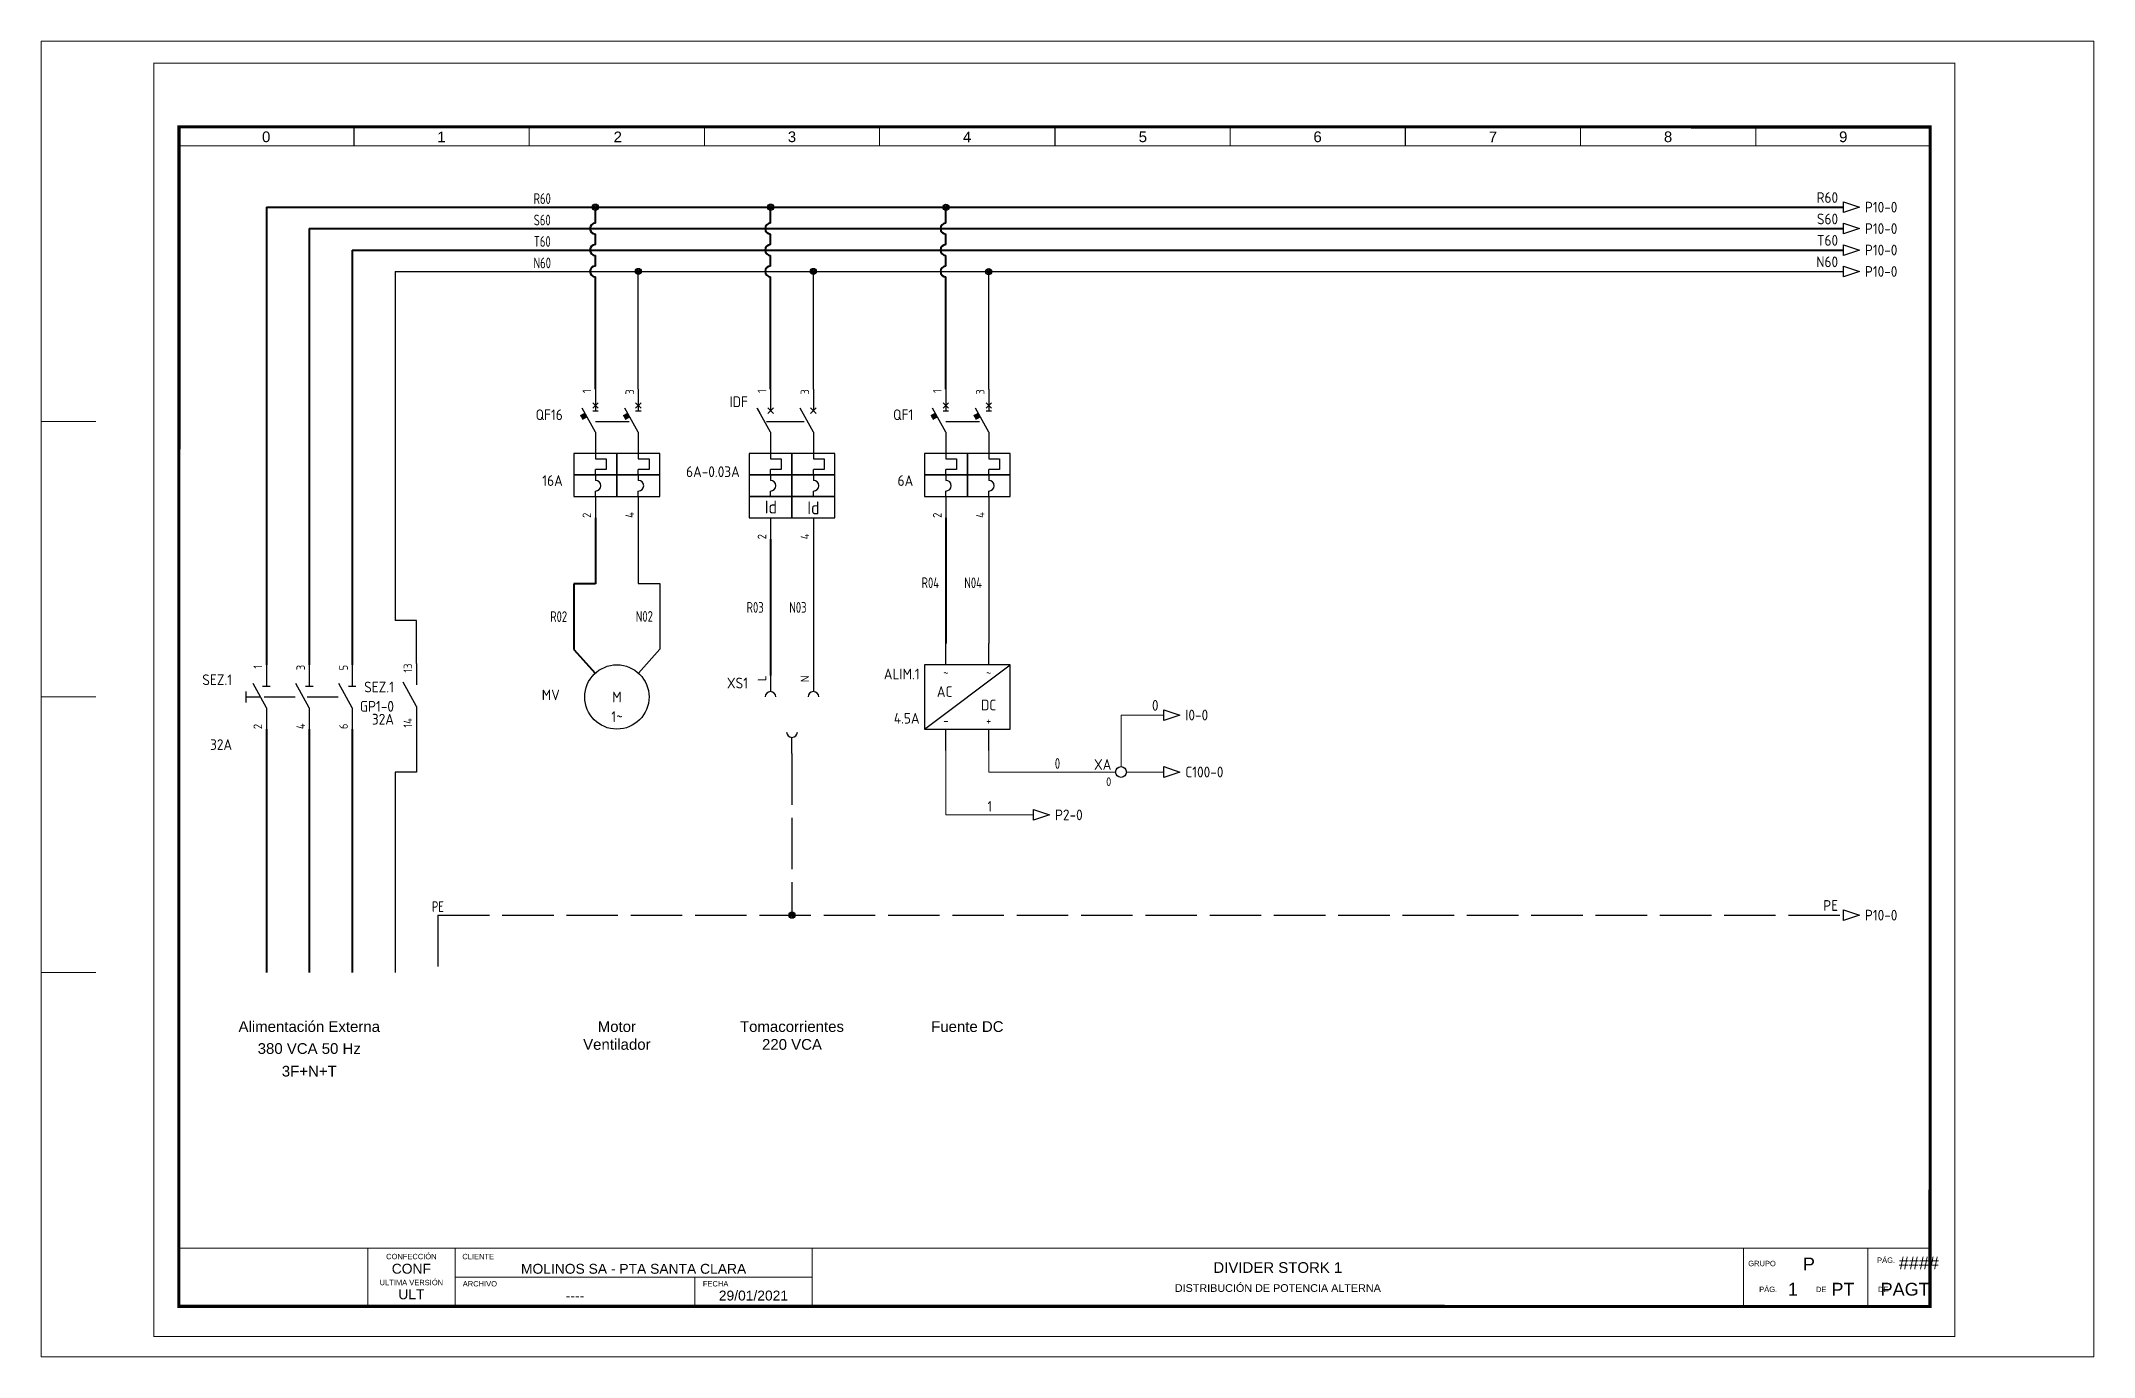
# Paper-space layout 'Layout1' of a CAD drawing. Header units: millimetres. Extents: x -26 to 453, y -5 to 302.
# The model-space entities are those that its viewports show. They can reach past a viewport. Long polylines and large blocks are cut down to what shows.
import ezdxf
from ezdxf.enums import TextEntityAlignment as Align

# ---------------------------------------------------------------- set-up
doc = ezdxf.new("R2010")
doc.units = ezdxf.units.MM
doc.linetypes.add('ACAD_ISO02W100', pattern=[15, 12, -3])
for name, color, linetype, lineweight in [('BLK_4', 9, 'Continuous', 40), ('eProC - L2', 41, 'Continuous', 20), ('G&Y_25', 3, 'ACAD_ISO02W100', 25), ('LBE_25', 132, 'Continuous', 25), ('RED_15', 1, 'Continuous', 15), ('WHT_15', 7, 'Continuous', 15)]:
    doc.layers.add(name, color=color, linetype=linetype, lineweight=lineweight)
for name, color, linetype in [('DESC', 150, 'Continuous'), ('DESCCHILD', 20, 'Continuous'), ('LINK', 9, 'Continuous'), ('MISC', 7, 'Continuous'), ('SYMS', 7, 'Continuous'), ('TAGS', 150, 'Continuous'), ('TERMS', 123, 'Continuous'), ('WIREFIXED', 7, 'Continuous'), ('WIREREF', 52, 'Continuous'), ('XREF', 7, 'Continuous'), ('XREFCHILD', 134, 'Continuous')]:
    doc.layers.add(name, color=color, linetype=linetype)
doc.styles.get("Standard").update_dxf_attribs({"font": 'arial.ttf'})
doc.styles.add('WD_IEC', font='ISOCP2.shx', dxfattribs={"width": 0.9, "height": 4})
picture_1 = doc.add_image_def('image1.jpg', size_in_pixel=(564, 174))

psp = doc.layouts.get("Layout1")

msp = doc.modelspace()

# ---------------------------------------------------------------- texts
at = {"layer": 'TAGS', "char_height": 2.5, "attachment_point": 2}
for s, width, insert in [('Alimentación Externa', 53.2727, (36.35, 73.65)), ('Motor^JVentilador', 33.1023, (108.09, 73.65)), ('Tomacorrientes^J220 VCA', 33.1023, (148.93, 73.65)), ('Fuente DC', 33.1023, (189.83, 73.64)), ('380 VCA 50 Hz', 53.2727, (36.35, 68.52)), ('3F+N+T', 53.2727, (36.35, 63.24))]:
    msp.add_mtext_dynamic_manual_height_columns(s, width=width, gutter_width=12.5, heights=[0], dxfattribs=dict(at, insert=insert))

# ---------------------------------------------------------------- blocks, each defined once
blk = doc.blocks.new('eproc_rotulo_010')
at = {"layer": 'eProC - L2', "color": 0, "lineweight": 5, "const_width": 0.233}
for points in [[(0.12, 297.12), (420.12, 297.12), (420.12, 0.12), (0.12, 0.12), (0.12, 297.12)], [(5.9, 20.72), (414.37, 20.7)], [(49.98, 7.12), (49.98, 20.72)], [(70.35, 7.12), (70.35, 20.72)], [(153.64, 7.04), (153.64, 20.64)], [(70.35, 13.92), (153.64, 13.92)], [(126.3, 7.12), (126.3, 13.92)]]:
    blk.add_lwpolyline(points, dxfattribs=at)
at = {"layer": 'eProC - L2', "color": 0}
blk.add_lwpolyline([(420.12, 0.12), (420.12, 297.12), (0.12, 297.12), (0.12, 0.12), (420.12, 0.12)], dxfattribs=at)
at = {"layer": 'eProC - L2', "color": 0, "lineweight": 40, "const_width": 0.75}
blk.add_lwpolyline([(5.92, 7.13), (414.37, 7.11), (414.4, 282.24), (5.95, 282.27)], close=True, dxfattribs=at)
at = {"layer": 'eProC - L2', "color": 0, "lineweight": 5, "const_width": 0.233}
for points in [[(46.8, 277.83), (5.9, 277.83), (5.9, 282.27), (46.8, 282.27)], [(87.64, 277.83), (46.75, 277.83), (46.75, 282.27), (87.64, 282.27)], [(128.54, 277.83), (87.64, 277.83), (87.64, 282.26), (128.54, 282.26)], [(169.38, 277.83), (128.49, 277.83), (128.49, 282.26), (169.38, 282.26)], [(210.28, 277.82), (169.38, 277.82), (169.38, 282.26), (210.28, 282.26)], [(251.12, 277.82), (210.23, 277.82), (210.23, 282.26), (251.12, 282.26)], [(292.02, 277.82), (251.12, 277.82), (251.12, 282.25), (292.02, 282.25)], [(332.86, 277.82), (291.97, 277.82), (291.97, 282.25), (332.86, 282.25)], [(373.76, 277.83), (332.86, 277.83), (332.86, 282.27), (373.76, 282.27)], [(414.6, 277.83), (373.71, 277.83), (373.71, 282.27), (414.6, 282.27)]]:
    blk.add_lwpolyline(points, close=True, dxfattribs=at)
at = {"layer": 'eProC - L2', "color": 0, "lineweight": 0, "const_width": 0.233}
for points in [[(370.87, 7.1), (370.87, 20.7)], [(399.87, 7.1), (399.87, 20.7)]]:
    blk.add_lwpolyline(points, dxfattribs=at)
at = {"layer": 'eProC - L2', "color": 0, "lineweight": 20, "char_height": 2.5, "attachment_point": 8}
for s, insert in [('{\\fArial|b0|i0|c0|p18;0}', (26.3, 278.65)), ('{\\fArial|b0|i0|c0|p18;1}', (67.19, 278.65)), ('{\\fArial|b0|i0|c0|p18;2}', (108.3, 278.65)), ('{\\fArial|b0|i0|c0|p18;3}', (148.93, 278.65)), ('{\\fArial|b0|i0|c0|p18;4}', (189.78, 278.65)), ('{\\fArial|b0|i0|c0|p18;5}', (230.77, 278.65)), ('{\\fArial|b0|i0|c0|p18;6}', (271.52, 278.65)), ('{\\fArial|b0|i0|c0|p18;7}', (312.41, 278.65)), ('{\\fArial|b0|i0|c0|p18;8}', (353.26, 278.65)), ('{\\fArial|b0|i0|c0|p18;9}', (394.11, 278.65))]:
    blk.add_mtext(s, dxfattribs=dict(at, insert=insert))
at = {"layer": 'eProC - L2', "color": 0, "char_height": 1.2552}
for s, insert, attachment_point in [('{\\fArial|b0|i0|c0|p18;CONFECCIÓN }', (60.16, 18.11), 8), ('{\\fArial|b0|i0|c0|p18;CLIENTE}', (72.05, 18.11), 7), ('{\\fArial|b0|i0|c0|p18;GRUPO}', (371.96, 16.49), 7), ('{\\fArial|b0|i0|c0|p18;PÁG.}', (402.01, 17.26), 7), ('{\\fArial|b0|i0|c0|p18;ULTIMA VERSIÓN}', (60.16, 12.05), 8), ('{\\fArial|b0|i0|c0|p18;ARCHIVO}', (72.15, 11.76), 7), ('{\\fArial|b0|i0|c0|p18;FECHA}', (128.15, 11.76), 7), ('{\\fArial|b0|i0|c0|p18;PÁG.}', (374.51, 10.46), 7), ('{\\fArial|b0|i0|c0|p18;DE}', (387.74, 10.46), 7), ('{\\fArial|b0|i0|c0|p18;DE}', (402.24, 10.46), 7)]:
    blk.add_mtext(s, dxfattribs=dict(at, insert=insert, attachment_point=attachment_point))
at = {"layer": 'eProC - L2', "color": 0}
for tag, height, p in [('CONF', 2.31, (60.16, 14.76)), ('CLIENTE', 2.31, (111.99, 14.74)), ('DESC_1', 2.5, (262.25, 14.94)), ('ULT', 2.31, (60.16, 8.79)), ('ARCH', 2.31, (98.32, 8.46)), ('FECHA', 2.31, (139.94, 8.5)), ('DESC__2', 1.8, (262.25, 10.51))]:
    blk.add_attdef(tag, text='', height=height, dxfattribs=at).set_placement(p, align=Align.CENTER)
for tag, p in [('GR', (386.11, 17)), ('PGRAL', (411.76, 17.25)), ('PG', (382.35, 11.13)), ('PT', (394.05, 11.13)), ('PAGT', (408.55, 11.13))]:
    blk.add_attdef(tag, text='', height=3, dxfattribs=at).set_placement(p, align=Align.MIDDLE_CENTER)
at = {"layer": 'eProC - L2', "color": 0, "flags": 9}
blk.add_attdef('WD_TB', (0.12, 0.12), '', height=2.5, dxfattribs=at)
at = {"layer": 'eProC - L2', "color": 0}
image = blk.add_image(picture_1, insert=(5.9, 7.12), size_in_units=(44.08, 13.6), dxfattribs=at)
image.dxf.flags = 7
blk = doc.blocks.new('VDS11Q65')
for p, q in [((0, 7.5), (0, 2.5)), ((-4.83, 1.25), (-4.83, -1.25)), ((0, -2.5), (-3.12, 3.13)), ((-0.88, 2.5), (0.88, 2.5)), ((-4.83, 0), (-1.39, 0)), ((0, -2.5), (0, -7.5))]:
    blk.add_line(p, q)
at = {"style": 'WD_IEC'}
for tag, p in [('INST', (-8, 8.77)), ('TAG1', (-8, 2.77)), ('LOC', (-8, 5.77)), ('RATING1', (-8, -6.35)), ('DESC2', (-8, -15.35)), ('DESC1', (-8, -12.35)), ('DESC3', (-8, -18.35))]:
    blk.add_attdef(tag, text='', height=2.5, dxfattribs=at).set_placement(p, align=Align.RIGHT)
blk.add_attdef('TERM01', text='', height=2, rotation=90, dxfattribs=at).set_placement((-1, 7.5), align=Align.RIGHT)
at = {"style": 'WD_IEC', "flags": 1}
for tag, p, height in [('X2TERM01', (0, 7.5), 0.32), ('MFG', (2.75, 6.5), 1.5), ('CAT', (2.75, 4), 1.5), ('X4LINK', (-5.69, 0), 0.32), ('X1LINK', (-0.5, 0), 0.32), ('X8TERM02', (0, -7.5), 0.32), ('ASSYCODE', (1, -9), 1), ('FAMILY', (1, -10.5), 1), ('CATDESC', (1, -12), 1), ('CONTACT', (1, -13.5), 1)]:
    blk.add_attdef(tag, p, '', height=height, dxfattribs=at)
at = {"style": 'WD_IEC'}
blk.add_attdef('TERM02', (-1, -7.5), '', height=2, rotation=90, dxfattribs=at)
at = {"lineweight": 15, "style": 'WD_IEC'}
blk.add_attdef('XREF', text='', height=2.5, dxfattribs=at).set_placement((-8, -9.35), align=Align.RIGHT)
blk = doc.blocks.new('VDS21Q65')
for p, q in [((0, 7.5), (0, 2.5)), ((0, -2.5), (-3.12, 3.13)), ((-0.88, 2.5), (0.88, 2.5)), ((0, -2.5), (0, -7.5))]:
    blk.add_line(p, q)
at = {"style": 'WD_IEC'}
for tag, p in [('INST', (-7.3, 7.4)), ('LOC', (-7.3, 4.4)), ('TAG2', (-7.3, 1.4)), ('RATING1', (-8, -6.66)), ('DESC2', (-8, -15.66)), ('DESC1', (-8, -12.66)), ('DESC3', (-8, -18.66))]:
    blk.add_attdef(tag, text='', height=2.5, dxfattribs=at).set_placement(p, align=Align.RIGHT)
blk.add_attdef('TERM01', text='', height=2, rotation=90, dxfattribs=at).set_placement((-1, 7.5), align=Align.RIGHT)
at = {"style": 'WD_IEC', "flags": 1}
for tag, p, height in [('X2TERM01', (0, 7.5), 0.32), ('X4LINK', (-3.29, 0), 0.32), ('X1LINK', (-0.5, 0), 0.32), ('X8TERM02', (0, -7.5), 0.32), ('FAMILY', (1, -10.81), 1), ('CONTACT', (1, -13.81), 1)]:
    blk.add_attdef(tag, p, '', height=height, dxfattribs=at)
at = {"style": 'WD_IEC'}
blk.add_attdef('TERM02', (-1, -7.5), '', height=2, rotation=90, dxfattribs=at)
at = {"lineweight": 15, "style": 'WD_IEC'}
blk.add_attdef('XREF', text='', height=2.5, dxfattribs=at).set_placement((-8, -9.66), align=Align.RIGHT)
blk = doc.blocks.new('VCB21')
for p, q in [((0, 7.5), (0, 2.5)), ((0, -2.5), (-3.125, 3.125)), ((0, -2.5), (0, -7.5))]:
    blk.add_line(p, q)
at = {"style": 'WD_IEC'}
for tag, p in [('INST', (-5.25, 6.75)), ('LOC', (-5.25, 3.75)), ('TAG2', (-5.25, 0.75)), ('DESC1', (-5.25, -6.75)), ('XREF', (-5.25, -3.75)), ('DESC2', (-5.25, -9.75)), ('DESC3', (-5.25, -12.75))]:
    blk.add_attdef(tag, text='', height=2.5, dxfattribs=at).set_placement(p, align=Align.RIGHT)
blk.add_attdef('TERM01', text='', height=2, rotation=90, dxfattribs=at).set_placement((-1, 7.5), align=Align.RIGHT)
at = {"style": 'WD_IEC', "flags": 1}
for tag, p, height in [('X2TERM01', (0, 7.5), 0.32), ('X4LINK', (-3, 0), 0.32), ('X1LINK', (-0.5, 0), 0.32), ('FAMILY', (1, -5.5), 1), ('X8TERM02', (0, -7.5), 0.32), ('CONTACT', (1, -8.5), 1)]:
    blk.add_attdef(tag, p, '', height=height, dxfattribs=at)
at = {"style": 'WD_IEC'}
blk.add_attdef('TERM02', (-1, -7.5), '', height=2, rotation=90, dxfattribs=at)
blk = doc.blocks.new('WD_WNH')
at = {"linetype": 'Continuous', "style": 'WD_IEC', "width": 0.8}
blk.add_attdef('WIRENO', text='', height=2.5, dxfattribs=at).set_placement((0, 0.75), align=Align.CENTER)
at = {"style": 'WD_IEC', "flags": 1}
for tag, p in [('W08USER', (0, 0.375)), ('W04USER', (0, 0.875)), ('W05USER', (0, 0.75)), ('W09USER', (0, 0.25)), ('W03USER', (0, 1)), ('W06USER', (0, 0.625)), ('W07USER', (0, 0.5)), ('W02USER', (0, 1.125)), ('W01USER', (0, 1.25)), ('W10USER', (0, 0.125))]:
    blk.add_attdef(tag, text='', height=0.08, dxfattribs=at).set_placement(p, align=Align.CENTER)
blk = doc.blocks.new('VCB11Q134')
for p, q in [((0, 7.5), (0, 2.5)), ((0, -2.5), (-3.12, 3.12)), ((-0.62, 3.12), (0.63, 4.37)), ((0.63, 3.12), (-0.62, 4.37)), ((-0.62, 2.5), (0.63, 2.5)), ((0, -2.5), (0, -8.75)), ((0, -7.5), (0, -8.75)), ((0, -8.75), (2.5, -8.75)), ((2.5, -8.75), (2.5, -11.25)), ((0, -12.5), (0, -11.25)), ((2.5, -11.25), (0, -11.25)), ((0, -12.5), (0, -13.75)), ((0, -17.5), (0, -16.25)), ((0, -17.5), (0, -22.5))]:
    blk.add_line(p, q)
for points in [[(-5, -7.5), (-5, -12.5), (5, -12.5), (5, -7.5)], [(-5, -12.5), (-5, -17.5), (5, -17.5), (5, -12.5)]]:
    blk.add_lwpolyline(points, close=True)
blk.add_arc((0, -15), 1.25, 270, 90)
blk.add_solid([(-2.52, 2.03), (-3.61, 1.43), (-1.91, 0.94), (-3.01, 0.33)])
at = {"style": 'WD_IEC'}
for tag, p in [('INST', (-7.62, 6.3)), ('LOC', (-7.62, 3.3)), ('TAG1', (-7.62, 0.3)), ('RATING1', (-7.62, -2.7)), ('DESC1', (-7.62, -15.05)), ('DESC3', (-7.62, -21.05)), ('DESC2', (-7.62, -18.05))]:
    blk.add_attdef(tag, text='', height=2.5, dxfattribs=at).set_placement(p, align=Align.RIGHT)
blk.add_attdef('TERM01', text='', height=2, rotation=90, dxfattribs=at).set_placement((-1, 7.5), align=Align.RIGHT)
at = {"style": 'WD_IEC', "flags": 1}
for tag, p, height in [('X2TERM01', (0, 7.5), 0.32), ('X4LINK', (-2.15, 0), 0.32), ('X1LINK', (0.02, 0), 0.32), ('ASSYCODE', (0.69, -18.77), 1), ('X8TERM02', (0, -22.5), 0.32), ('FAMILY', (0.69, -20.27), 1), ('CATDESC', (0.69, -21.77), 1)]:
    blk.add_attdef(tag, p, '', height=height, dxfattribs=at)
at = {"style": 'WD_IEC', "flags": 9}
for tag, p in [('MFG', (7.81, 5.44)), ('CAT', (7.81, 2.94))]:
    blk.add_attdef(tag, text='', height=1.5, dxfattribs=at).set_placement(p, align=Align.RIGHT)
at = {"lineweight": 15, "style": 'WD_IEC'}
for tag, p in [('XREF', (-7.62, -12.05)), ('WDTAGALT', (-7.62, -24.05))]:
    blk.add_attdef(tag, text='', height=2.5, dxfattribs=at).set_placement(p, align=Align.RIGHT)
at = {"style": 'WD_IEC'}
blk.add_attdef('TERM02', (-1, -22.5), '', height=2, rotation=90, dxfattribs=at)
blk = doc.blocks.new('VCB21Q134')
for p, q in [((0, 7.5), (0, 2.5)), ((0, -2.5), (-3.12, 3.12)), ((-0.62, 3.12), (0.63, 4.37)), ((0.63, 3.12), (-0.62, 4.37)), ((-0.62, 2.5), (0.63, 2.5)), ((0, -2.5), (0, -8.75)), ((0, -7.5), (0, -8.75)), ((0, -8.75), (2.5, -8.75)), ((2.5, -8.75), (2.5, -11.25)), ((0, -12.5), (0, -11.25)), ((2.5, -11.25), (0, -11.25)), ((0, -12.5), (0, -13.75)), ((0, -17.5), (0, -16.25)), ((0, -17.5), (0, -22.5))]:
    blk.add_line(p, q)
for points in [[(-5, -7.5), (-5, -12.5), (5, -12.5), (5, -7.5)], [(-5, -12.5), (-5, -17.5), (5, -17.5), (5, -12.5)]]:
    blk.add_lwpolyline(points, close=True)
blk.add_arc((0, -15), 1.25, 270, 90)
blk.add_solid([(-2.52, 2.03), (-3.61, 1.43), (-1.91, 0.94), (-3.01, 0.33)])
at = {"style": 'WD_IEC'}
for tag, p in [('INST', (-7.62, 6.3)), ('LOC', (-7.62, 3.3)), ('TAG2', (-7.62, 0.3)), ('DESC1', (-7.62, -15.05)), ('DESC3', (-7.62, -21.05)), ('DESC2', (-7.62, -18.05))]:
    blk.add_attdef(tag, text='', height=2.5, dxfattribs=at).set_placement(p, align=Align.RIGHT)
blk.add_attdef('TERM01', text='', height=2, rotation=90, dxfattribs=at).set_placement((-1, 7.5), align=Align.RIGHT)
at = {"style": 'WD_IEC', "flags": 1}
for tag, p, height in [('X2TERM01', (0, 7.5), 0.32), ('X4LINK', (-2.15, 0), 0.32), ('X1LINK', (0.02, 0), 0.32), ('CONTACT', (-5.49, -7.21), 1), ('ASSYCODE', (0.69, -18.77), 1), ('X8TERM02', (0, -22.5), 0.32), ('FAMILY', (0.69, -20.27), 1), ('CATDESC', (0.69, -21.77), 1)]:
    blk.add_attdef(tag, p, '', height=height, dxfattribs=at)
blk.add_attdef('RATING1', text='', height=2.5, dxfattribs=at).set_placement((-7.62, -2.7), align=Align.RIGHT)
at = {"lineweight": 15, "style": 'WD_IEC'}
for tag, p in [('XREF', (-7.62, -12.05)), ('WDTAGALT', (-7.62, -24.05))]:
    blk.add_attdef(tag, text='', height=2.5, dxfattribs=at).set_placement(p, align=Align.RIGHT)
at = {"style": 'WD_IEC'}
blk.add_attdef('TERM02', (-1, -22.5), '', height=2, rotation=90, dxfattribs=at)
blk = doc.blocks.new('WDDOT')
for radius in [0.72, 0.449, 0.223]:
    blk.add_circle((0, 0), radius)
blk = doc.blocks.new('VMO1M9')
blk.add_circle((0, 0), 7.5)
at = {"style": 'WD_IEC'}
for tag, p in [('INST', (-13.29, 5.25)), ('TAG1', (-13.29, -0.75)), ('LOC', (-13.29, 2.25)), ('RATING1', (-13.29, -4.8)), ('DESC2', (-13.29, -15.1)), ('DESC1', (-13.29, -12.1)), ('DESC3', (-13.29, -18.1))]:
    blk.add_attdef(tag, text='', height=2.5, dxfattribs=at).set_placement(p, align=Align.RIGHT)
for tag, p in [('TERM01', (-6.47, 6.21)), ('TERM02', (8.52, 6.21))]:
    blk.add_attdef(tag, text='', height=2, rotation=90, dxfattribs=at).set_placement(p, align=Align.RIGHT)
at = {"style": 'WD_IEC', "flags": 1}
for tag, p, height in [('X0TERM01', (-5.03, 5.56), 0.32), ('X0TERM02', (5.02, 5.58), 0.32), ('MFG', (7.54, 6.5), 1.5), ('CAT', (7.54, 4), 1.5), ('X4LINK', (-7.55, -0.02), 0.32), ('X1LINK', (7.45, -0.02), 0.32), ('ASSYCODE', (7.65, -4), 1), ('FAMILY', (7.65, -5.5), 1), ('CATDESC', (7.65, -7), 1)]:
    blk.add_attdef(tag, p, '', height=height, dxfattribs=at)
at = {"style": 'WD_IEC'}
for tag, p in [('M', (0, 0)), ('1~', (0.04, -4.59))]:
    blk.add_attdef(tag, text='', height=2.5, dxfattribs=at).set_placement(p, align=Align.MIDDLE)
at = {"lineweight": 15, "style": 'WD_IEC'}
blk.add_attdef('XREF', text='', height=2.5, dxfattribs=at).set_placement((-13.29, -9.1), align=Align.RIGHT)
at = {"style": 'WD_IEC', "width": 0.9}
blk.add_attdef('WDTAGALT', text='', height=2.5, dxfattribs=at).set_placement((-13.29, -21.1), align=Align.RIGHT)
blk = doc.blocks.new('WD_WNV')
at = {"linetype": 'Continuous', "style": 'WD_IEC', "width": 0.8}
blk.add_attdef('WIRENO', text='', height=2.5, dxfattribs=at).set_placement((-1.6, 0), align=Align.MIDDLE_RIGHT)
at = {"style": 'WD_IEC', "flags": 1}
for tag, p in [('W08USER', (-1, 0.375)), ('W04USER', (-1, 0.875)), ('W05USER', (-1, 0.75)), ('W09USER', (-1, 0.25)), ('W03USER', (-1, 1)), ('W06USER', (-1, 0.625)), ('W07USER', (-1, 0.5)), ('W02USER', (-1, 1.125)), ('W01USER', (-1, 1.25)), ('W10USER', (-1, 0.125))]:
    blk.add_attdef(tag, text='', height=0.08, dxfattribs=at).set_placement(p, align=Align.CENTER)
blk = doc.blocks.new('VCB11Q13')
for p, q in [((0, 7.5), (0, 2.5)), ((0, -2.5), (-3.12, 3.12)), ((-3.12, 3.12), (-2.52, 2.03)), ((-0.66, 1.84), (0.66, 3.16)), ((-0.66, 3.16), (0.66, 1.84)), ((0, -2.5), (0, -7.5)), ((0, -7.5), (0, -8.75)), ((0, -8.75), (2.5, -8.75)), ((2.5, -8.75), (2.5, -11.25)), ((0, -12.5), (0, -11.25)), ((2.5, -11.25), (0, -11.25)), ((0, -12.5), (0, -13.75)), ((0, -17.5), (0, -16.25)), ((0, -22.5), (0, -27.5))]:
    blk.add_line(p, q)
for points in [[(-5, -7.5), (-5, -12.5), (5, -12.5), (5, -7.5)], [(-5, -12.5), (-5, -17.5), (5, -17.5), (5, -12.5)], [(-5, -17.5), (-5, -22.5), (5, -22.5), (5, -17.5)]]:
    blk.add_lwpolyline(points, close=True)
blk.add_arc((0, -15), 1.25, 270, 90)
at = {"style": 'WD_IEC'}
for tag, p in [('INST', (-5.28, 9.34)), ('TAG1', (-5.28, 3.34)), ('LOC', (-5.28, 6.34)), ('RATING1', (-7.18, -9.98)), ('DESC2', (-7.18, -15.98)), ('DESC1', (-7.18, -12.98)), ('DESC3', (-7.18, -18.98))]:
    blk.add_attdef(tag, text='', height=2.5, dxfattribs=at).set_placement(p, align=Align.RIGHT)
blk.add_attdef('TERM01', text='', height=2, rotation=90, dxfattribs=at).set_placement((-1, 7.5), align=Align.RIGHT)
at = {"style": 'WD_IEC', "flags": 1}
for tag, p, height in [('X2TERM01', (0, 7.5), 0.32), ('X4LINK', (-2.31, 0), 0.32), ('X1LINK', (-0.95, 0), 0.32), ('CONTACT', (-5.15, -7.55), 1), ('COMMON', (-3.9, -8.8), 1), ('ASSYCODE', (0.69, -23.77), 1), ('X8TERM02', (0, -27.5), 0.32), ('FAMILY', (0.69, -25.27), 1), ('CATDESC', (0.69, -26.77), 1)]:
    blk.add_attdef(tag, p, '', height=height, dxfattribs=at)
at = {"style": 'WD_IEC', "flags": 9}
for tag, p in [('MFG', (7.81, 5.44)), ('CAT', (7.81, 2.94))]:
    blk.add_attdef(tag, text='', height=1.5, dxfattribs=at).set_placement(p, align=Align.RIGHT)
at = {"lineweight": 15, "style": 'WD_IEC'}
blk.add_attdef('XREF', text='', height=2.5, dxfattribs=at).set_placement((-7.18, -6.98), align=Align.RIGHT)
at = {"style": 'WD_IEC'}
blk.add_attdef('I', text='', height=3, dxfattribs=at).set_placement((0.08, -21.48), align=Align.CENTER)
blk.add_attdef('TERM02', (-1, -27.5), '', height=2, rotation=90, dxfattribs=at)
blk = doc.blocks.new('VCB21Q13')
for p, q in [((0, 7.5), (0, 2.5)), ((0, -2.5), (-3.12, 3.12)), ((-3.12, 3.12), (-2.52, 2.03)), ((-0.66, 1.84), (0.66, 3.16)), ((-0.66, 3.16), (0.66, 1.84)), ((0, -2.5), (0, -7.5)), ((0, -7.5), (0, -8.75)), ((0, -8.75), (2.5, -8.75)), ((2.5, -8.75), (2.5, -11.25)), ((0, -12.5), (0, -11.25)), ((2.5, -11.25), (0, -11.25)), ((0, -12.5), (0, -13.75)), ((0, -17.5), (0, -16.25)), ((0, -22.5), (0, -27.5))]:
    blk.add_line(p, q)
for points in [[(-5, -7.5), (-5, -12.5), (5, -12.5), (5, -7.5)], [(-5, -12.5), (-5, -17.5), (5, -17.5), (5, -12.5)], [(-5, -17.5), (-5, -22.5), (5, -22.5), (5, -17.5)]]:
    blk.add_lwpolyline(points, close=True)
blk.add_arc((0, -15), 1.25, 270, 90)
at = {"style": 'WD_IEC'}
for tag, p in [('INST', (-5.02, 9.77)), ('TAG2', (-5.02, 3.77)), ('LOC', (-5.02, 6.77)), ('DESC2', (-6.85, -15.94)), ('DESC1', (-6.85, -12.94)), ('DESC3', (-6.85, -18.94))]:
    blk.add_attdef(tag, text='', height=2.5, dxfattribs=at).set_placement(p, align=Align.RIGHT)
blk.add_attdef('TERM01', text='', height=2, rotation=90, dxfattribs=at).set_placement((-1, 7.5), align=Align.RIGHT)
at = {"style": 'WD_IEC', "flags": 1}
for tag, p, height in [('X2TERM01', (0, 7.5), 0.32), ('X4LINK', (-2.15, 0), 0.32), ('X1LINK', (-0.08, 0), 0.32), ('CONTACT', (-5.15, -7.55), 1), ('X8TERM02', (0, -27.5), 0.32), ('FAMILY', (0.69, -25.27), 1)]:
    blk.add_attdef(tag, p, '', height=height, dxfattribs=at)
at = {"lineweight": 15, "style": 'WD_IEC'}
blk.add_attdef('XREF', text='', height=2.5, dxfattribs=at).set_placement((-6.85, -6.94), align=Align.RIGHT)
at = {"style": 'WD_IEC', "flags": 1}
blk.add_attdef('RATING1', text='', height=2.5, dxfattribs=at).set_placement((-6.85, -9.94), align=Align.RIGHT)
at = {"style": 'WD_IEC'}
blk.add_attdef('I', text='', height=3, dxfattribs=at).set_placement((0.01, -21.66), align=Align.CENTER)
blk.add_attdef('TERM02', (-1, -27.5), '', height=2, rotation=90, dxfattribs=at)
blk = doc.blocks.new('VC01J_')
blk.add_line((0, 5), (0, 1.25))
blk.add_arc((0, 0), 1.25, 0, 180)
at = {"style": 'WD_IEC'}
for tag, p in [('INST', (-5.25, 8)), ('LOC', (-5.25, 5)), ('TAG1', (-5.25, 2)), ('DESC1', (-5.25, -6.1)), ('DESC2', (-5.25, -9.1)), ('DESC3', (-5.25, -12.1))]:
    blk.add_attdef(tag, text='', height=2.5, dxfattribs=at).set_placement(p, align=Align.RIGHT)
at = {"style": 'WD_IEC', "flags": 1}
for tag, p, height in [('X2TERM01', (0, 5), 0.32), ('X2TERMDESC01', (0, 4.48), 0.32), ('MFG', (2.75, 4), 1.5), ('X4LINK', (-1.88, 0), 0.32), ('X1LINK', (1.88, 0), 0.32), ('CAT', (2.75, 1.5), 1.5), ('ASSYCODE', (2.75, -2.75), 1), ('FAMILY', (2.75, -4.25), 1), ('CATDESC', (2.75, -5.75), 1)]:
    blk.add_attdef(tag, p, '', height=height, dxfattribs=at)
at = {"style": 'WD_IEC'}
blk.add_attdef('TERM01', text='', height=2, rotation=90, dxfattribs=at).set_placement((-1, 5), align=Align.RIGHT)
blk = doc.blocks.new('VC02J_')
blk.add_line((0, 5), (0, 1.25))
blk.add_arc((0, 0), 1.25, 0, 180)
at = {"style": 'WD_IEC'}
for tag, p in [('INST', (-5.25, 8)), ('LOC', (-5.25, 5)), ('TAG2', (-5.25, 2)), ('DESC1', (-5.25, -5.1)), ('DESC3', (-5.25, -11.1)), ('DESC2', (-5.25, -8.1))]:
    blk.add_attdef(tag, text='', height=2.5, dxfattribs=at).set_placement(p, align=Align.RIGHT)
at = {"style": 'WD_IEC', "flags": 1}
for tag, p, height in [('X2TERM01', (0, 5), 0.32), ('X2TERMDESC01', (0, 4.48), 0.32), ('X4LINK', (-1.88, 0), 0.32), ('X1LINK', (1.88, 0), 0.32), ('FAMILY', (2.75, -4.25), 1)]:
    blk.add_attdef(tag, p, '', height=height, dxfattribs=at)
at = {"style": 'WD_IEC'}
blk.add_attdef('TERM01', text='', height=2, rotation=90, dxfattribs=at).set_placement((-1, 5), align=Align.RIGHT)
blk = doc.blocks.new('VC01_J')
blk.add_line((0, -5), (0, -1.25))
blk.add_arc((0, 0), 1.25, 180, 0)
at = {"style": 'WD_IEC'}
for tag, p in [('INST', (-5.25, 8)), ('LOC', (-5.25, 5)), ('TAG1', (-5.25, 2)), ('DESC1', (-5.25, -5.1)), ('DESC3', (-5.25, -11.1)), ('DESC2', (-5.25, -8.1))]:
    blk.add_attdef(tag, text='', height=2.5, dxfattribs=at).set_placement(p, align=Align.RIGHT)
at = {"style": 'WD_IEC', "flags": 1}
for tag, p, height in [('MFG', (2.75, 4), 1.5), ('X4LINK', (-1.88, 0), 0.32), ('X1LINK', (1.88, 0), 0.32), ('CAT', (2.75, 1.5), 1.5), ('X8TERM01', (0, -5), 0.32), ('ASSYCODE', (2.75, -2.75), 1), ('FAMILY', (2.75, -4.25), 1), ('CATDESC', (2.75, -5.75), 1), ('X8TERMDESC01', (0, -5.52), 0.32)]:
    blk.add_attdef(tag, p, '', height=height, dxfattribs=at)
at = {"style": 'WD_IEC'}
blk.add_attdef('TERM01', (-1, -5), '', height=2, rotation=90, dxfattribs=at)
blk = doc.blocks.new('VIN1G1')
for p, q in [((0, 7.5), (0, 12.5)), ((9.98, 7.5), (9.98, 12.5)), ((14.99, 7.5), (-5.01, 7.5)), ((-5.01, 7.5), (-5.01, -7.5)), ((-5.01, -7.5), (14.99, 7.5)), ((14.99, -7.5), (14.99, 7.5)), ((14.99, -7.5), (14.99, 7.5)), ((-5.01, -7.5), (14.99, -7.5)), ((0, -12.5), (0, -7.5)), ((9.98, -12.5), (9.98, -7.5))]:
    blk.add_line(p, q)
at = {"style": 'WD_IEC'}
for tag, p in [('INST', (-6.14, 10.12)), ('LOC', (-6.14, 7.12)), ('TAG1', (-6.14, 4.12)), ('RATING1', (-5.97, 0.36)), ('DESC1', (-6.14, -6.22)), ('DESC2', (-6.14, -9.22)), ('WDTAGALT', (-6.14, -15.22)), ('DESC3', (-6.14, -12.22))]:
    blk.add_attdef(tag, text='', height=2.5, dxfattribs=at).set_placement(p, align=Align.RIGHT)
for tag, p in [('TERM01', (-1, 12.23)), ('TERM02', (8.98, 12.5))]:
    blk.add_attdef(tag, text='', height=2, rotation=90, dxfattribs=at).set_placement(p, align=Align.RIGHT)
at = {"style": 'WD_IEC', "flags": 1}
for tag, p, height in [('X2TERM01', (0, 12.5), 0.32), ('X2TERM02', (9.98, 12.5), 0.32), ('MFG', (15.53, 6.06), 1.5), ('CAT', (15.53, 3.56), 1.5), ('X1LINK', (14.99, 0), 0.32), ('X4LINK', (-5.01, -0.61), 0.32), ('ASSYCODE', (15.61, -4.38), 1), ('FAMILY', (15.61, -5.88), 1), ('CATDESC', (15.61, -7.38), 1), ('X8TERM03', (0, -12.5), 0.32), ('X8TERM04', (9.98, -12.5), 0.32)]:
    blk.add_attdef(tag, p, '', height=height, dxfattribs=at)
at = {"style": 'WD_IEC'}
for tag, p in [('TERMDESC01', (-0.01, 5.55)), ('TERMDESC02', (9.98, 5.55)), ('TERMDESC03', (-0.01, -5.52)), ('TERMDESC04', (9.98, -5.52))]:
    blk.add_attdef(tag, text='', height=2, dxfattribs=at).set_placement(p, align=Align.MIDDLE)
for tag, p in [('AC', (-0.3, 0.01)), ('DC', (9.97, -3.13))]:
    blk.add_attdef(tag, text='', height=2.5, dxfattribs=at).set_placement(p, align=Align.CENTER)
at = {"lineweight": 15, "style": 'WD_IEC'}
blk.add_attdef('XREF', text='', height=2.5, dxfattribs=at).set_placement((-6.14, -3.22), align=Align.RIGHT)
at = {"style": 'WD_IEC'}
for tag, p in [('TERM03', (-1, -12.96)), ('TERM04', (8.98, -12.96))]:
    blk.add_attdef(tag, p, '', height=2, rotation=90, dxfattribs=at)
blk = doc.blocks.new('HT0002')
blk.add_circle((0, 0), 1.25)
at = {"style": 'WD_IEC', "flags": 1}
for tag, p, height in [('ASSYCODE', (2.75, 10.75), 1), ('CATDESC', (2.75, 9.25), 1), ('MFG', (2.75, 7.25), 1.5), ('CAT', (2.75, 4.75), 1.5), ('X4PIN01', (-1.25, 1), 0.25), ('X4TERM01', (-1.25, 0), 0.25), ('X4TERMDESC01', (-1.25, 0.5), 0.4), ('STRIPSEQ', (0, 0), 0.025), ('X2PIN01', (0, 2.25), 0.25), ('X2TERM01', (0, 1.25), 0.25), ('X8PIN01', (0, -0.25), 0.25), ('X2TERMDESC01', (0, 1.75), 0.4), ('X1PIN01', (1.25, 1), 0.25), ('X1TERM01', (1.25, 0), 0.25), ('X1TERMDESC01', (1.25, 0.5), 0.4), ('LINKTERM', (0, -0.04), 0.025), ('X8TERM01', (0, -1.25), 0.25), ('X8TERMDESC01', (0, -0.75), 0.4)]:
    blk.add_attdef(tag, p, '', height=height, dxfattribs=at)
at = {"style": 'WD_IEC'}
for tag, p in [('INST', (-2.25, 6.5)), ('LOC', (-2.25, 3.5)), ('DESC1', (-2.25, -6.25)), ('DESC2', (-2.25, -9.25)), ('DESC3', (-2.25, -12.25))]:
    blk.add_attdef(tag, text='', height=2.5, dxfattribs=at).set_placement(p, align=Align.RIGHT)
at = {"style": 'WD_IEC', "flags": 8}
for tag, height, p in [('TAGSTRIP', 2.5, (-2.25, 0.5)), ('TERM01', 2, (-2.25, -3.25))]:
    blk.add_attdef(tag, text='', height=height, dxfattribs=at).set_placement(p, align=Align.RIGHT)
blk = doc.blocks.new('HA1S1')
blk.add_lwpolyline([(0, 1.25), (3.75, 0), (0, -1.25)], close=True)
at = {"style": 'WD_IEC'}
for tag, height, flags, p in [('WIRENO', 2.5, 8, (-1.25, 1)), ('SIGCODE', 1, 1, (5, 1.8))]:
    blk.add_attdef(tag, text='', height=height, dxfattribs=dict(at, flags=flags)).set_placement(p, align=Align.RIGHT)
at = {"style": 'WD_IEC', "flags": 1}
blk.add_attdef('X4TERM01', (0, 0), '', height=0.32, dxfattribs=at)
at = {"style": 'WD_IEC'}
blk.add_attdef('XREF', text='', height=2.5, dxfattribs=at).set_placement((5, 0), align=Align.MIDDLE_LEFT)
blk.add_attdef('DESC1', text='', height=2.5, dxfattribs=at).set_placement((-1.25, -1), align=Align.TOP_RIGHT)

# ---------------------------------------------------------------- linework, layer by layer
at = {"layer": 'BLK_4'}
for p, q in [((26.35, 263.52), (26.35, 156.77)), ((26.35, 263.52), (394.16, 263.52)), ((103.09, 259.79), (103.09, 263.52)), ((143.93, 259.79), (143.93, 263.52)), ((184.83, 259.78), (184.83, 263.51)), ((36.35, 258.52), (36.35, 156.77)), ((36.35, 258.52), (394.16, 258.52)), ((103.09, 254.79), (103.09, 257.25)), ((143.93, 254.79), (143.93, 257.25)), ((184.83, 254.78), (184.83, 257.24)), ((46.35, 253.52), (46.35, 156.77)), ((46.35, 253.52), (394.16, 253.52)), ((103.09, 249.79), (103.09, 252.25)), ((143.93, 249.79), (143.93, 252.25)), ((184.83, 249.78), (184.83, 252.24)), ((103.09, 221.05), (103.09, 247.25)), ((143.93, 221.05), (143.93, 247.25)), ((184.83, 221.05), (184.83, 247.24)), ((103.09, 191.05), (103.09, 175.69)), ((184.83, 191.05), (184.83, 161.77)), ((143.93, 186.05), (143.93, 154.27)), ((98.09, 175.69), (98.09, 160.34)), ((103.09, 175.69), (98.09, 175.69)), ((98.09, 160.34), (103.06, 154.84)), ((26.35, 141.77), (26.35, 84.99)), ((36.35, 141.77), (36.35, 84.99)), ((46.35, 141.77), (46.35, 84.99))]:
    msp.add_line(p, q, dxfattribs=at)
for centre in [(103.09, 258.52), (143.93, 258.52), (184.83, 258.51), (103.09, 253.52), (143.93, 253.52), (184.83, 253.51), (103.09, 248.52), (143.93, 248.52), (184.83, 248.51)]:
    msp.add_arc(centre, 1.27, 90, 270, dxfattribs=at)
at = {"layer": 'eProC - L2'}
for p, q in [((-13.42, 213.55), (-134.94, 213.55)), ((-13.42, 149.27), (-134.94, 149.27)), ((-13.42, 84.99), (-134.95, 84.99))]:
    msp.add_line(p, q, dxfattribs=at)
at = {"layer": 'G&Y_25'}
for p, q in [((148.93, 136.09), (148.93, 98.38)), ((66.35, 98.38), (66.35, 84.99)), ((66.35, 98.38), (394.16, 98.38))]:
    msp.add_line(p, q, dxfattribs=at)
at = {"layer": 'LBE_25'}
for p, q in [((56.35, 248.52), (56.35, 167.09)), ((56.35, 248.52), (394.16, 248.52)), ((113.09, 221.05), (113.09, 248.52)), ((153.93, 221.05), (153.93, 248.52)), ((194.83, 221.05), (194.83, 248.51)), ((113.09, 191.05), (113.09, 175.72)), ((194.83, 191.05), (194.83, 161.77)), ((153.93, 186.05), (153.93, 154.27)), ((113.09, 175.72), (118.09, 175.72)), ((118.09, 175.72), (118.09, 160.39)), ((61.35, 167.09), (56.35, 167.09)), ((61.35, 157.09), (61.35, 167.09)), ((118.09, 160.39), (113.1, 154.85)), ((61.35, 142.09), (61.35, 131.77)), ((56.35, 131.77), (56.35, 84.99)), ((61.35, 131.77), (56.35, 131.77))]:
    msp.add_line(p, q, dxfattribs=at)
at = {"layer": 'LINK'}
for points in [[(103.11, 213.55), (110.94, 213.55)], [(142.98, 213.55), (151.78, 213.55)], [(184.85, 213.55), (192.68, 213.55)], [(25.85, 149.27), (33.06, 149.27)], [(35.85, 149.27), (43.06, 149.27)]]:
    msp.add_lwpolyline(points, dxfattribs=at)
at = {"layer": 'RED_15'}
for p, q in [((184.83, 136.77), (184.83, 121.77)), ((184.83, 121.77), (205.28, 121.77))]:
    msp.add_line(p, q, dxfattribs=at)
at = {"layer": 'WHT_15'}
for p, q in [((225.67, 133.02), (225.67, 145.06)), ((225.67, 145.06), (235.67, 145.06)), ((194.81, 136.77), (194.81, 131.77)), ((194.81, 131.77), (224.42, 131.77)), ((226.92, 131.77), (235.67, 131.77))]:
    msp.add_line(p, q, dxfattribs=at)

# ---------------------------------------------------------------- block references
at = {"layer": 'eProC - L2'}
msp.add_blockref('eproc_rotulo_010', (0, 0), dxfattribs=at).add_auto_attribs({'PAGT': 'PAGT', 'PGRAL': '####', 'PT': 'PT', 'CONF': 'CONF', 'ULT': 'ULT', 'ARCH': '----', 'GR': 'P', 'PG': '1', 'DESC_1': 'DIVIDER STORK 1', 'DESC__2': 'DISTRIBUCIÓN DE POTENCIA ALTERNA', 'FECHA': '29/01/2021', 'CLIENTE': 'MOLINOS SA - PTA SANTA CLARA'})
at = {"layer": 'SYMS'}
for name, p in [('WDDOT', (103.09, 263.52)), ('WDDOT', (143.93, 263.52)), ('WDDOT', (184.83, 263.51)), ('WDDOT', (113.09, 248.52)), ('WDDOT', (153.93, 248.52)), ('WDDOT', (194.83, 248.51)), ('VC01_J', (148.93, 141.09)), ('WDDOT', (148.93, 98.38))]:
    msp.add_blockref(name, p, dxfattribs=at)
ref = msp.add_blockref('HA1S1', (394.16, 263.52), dxfattribs=at)
ref.add_attrib('XREF', 'P10-0', dxfattribs={"layer": 'XREF', "height": 2.5, "style": 'WD_IEC'}).set_placement((399.16, 263.52), align=Align.MIDDLE_LEFT)
ref.add_attrib('WIRENO', 'R60', dxfattribs={"layer": 'WIREREF', "height": 2.5, "style": 'WD_IEC', "flags": 8}).set_placement((392.91, 264.52), align=Align.RIGHT)
ref = msp.add_blockref('HA1S1', (394.16, 258.52), dxfattribs=at)
ref.add_attrib('XREF', 'P10-0', dxfattribs={"layer": 'XREF', "height": 2.5, "style": 'WD_IEC'}).set_placement((399.16, 258.52), align=Align.MIDDLE_LEFT)
ref.add_attrib('WIRENO', 'S60', dxfattribs={"layer": 'WIREREF', "height": 2.5, "style": 'WD_IEC', "flags": 8}).set_placement((392.91, 259.52), align=Align.RIGHT)
ref = msp.add_blockref('HA1S1', (394.16, 253.52), dxfattribs=at)
ref.add_attrib('XREF', 'P10-0', dxfattribs={"layer": 'XREF', "height": 2.5, "style": 'WD_IEC'}).set_placement((399.16, 253.52), align=Align.MIDDLE_LEFT)
ref.add_attrib('WIRENO', 'T60', dxfattribs={"layer": 'WIREREF', "height": 2.5, "style": 'WD_IEC', "flags": 8}).set_placement((392.91, 254.52), align=Align.RIGHT)
ref = msp.add_blockref('HA1S1', (394.16, 248.52), dxfattribs=at)
ref.add_attrib('XREF', 'P10-0', dxfattribs={"layer": 'XREF', "height": 2.5, "style": 'WD_IEC'}).set_placement((399.16, 248.52), align=Align.MIDDLE_LEFT)
ref.add_attrib('WIRENO', 'N60', dxfattribs={"layer": 'WIREREF', "height": 2.5, "style": 'WD_IEC', "flags": 8}).set_placement((392.91, 249.52), align=Align.RIGHT)
ref = msp.add_blockref('VCB11Q134', (103.09, 213.55), dxfattribs=at)
ref.add_attrib('TAG1', 'QF16', dxfattribs={"layer": 'TAGS', "height": 2.5, "style": 'WD_IEC'}).set_placement((95.47, 213.85), align=Align.RIGHT)
ref.add_attrib('DESC1', '16A', dxfattribs={"layer": 'DESC', "height": 2.5, "style": 'WD_IEC'}).set_placement((95.47, 198.5), align=Align.RIGHT)
ref.add_attrib('TERM01', '1', dxfattribs={"layer": 'TERMS', "height": 2, "rotation": 90, "style": 'WD_IEC'}).set_placement((102.09, 221.05), align=Align.RIGHT)
ref.add_attrib('TERM02', '2', (102.09, 191.05), dxfattribs={"layer": 'TERMS', "height": 2, "rotation": 90, "style": 'WD_IEC'})
ref = msp.add_blockref('VCB21Q134', (113.09, 213.55), dxfattribs=at)
ref.add_attrib('TERM01', '3', dxfattribs={"layer": 'TERMS', "height": 2, "rotation": 90, "style": 'WD_IEC'}).set_placement((112.09, 221.05), align=Align.RIGHT)
ref.add_attrib('TERM02', '4', (112.09, 191.05), dxfattribs={"layer": 'TERMS', "height": 2, "rotation": 90, "style": 'WD_IEC'})
ref = msp.add_blockref('VCB11Q13', (143.93, 213.55), dxfattribs=at)
ref.add_attrib('I', 'Id', dxfattribs={"layer": 'MISC', "height": 3, "style": 'WD_IEC'}).set_placement((144.01, 192.07), align=Align.CENTER)
ref.add_attrib('TAG1', 'IDF', dxfattribs={"layer": 'TAGS', "height": 2.5, "style": 'WD_IEC'}).set_placement((138.65, 216.89), align=Align.RIGHT)
ref.add_attrib('DESC1', '6A-0.03A', dxfattribs={"layer": 'DESC', "height": 2.5, "style": 'WD_IEC'}).set_placement((136.75, 200.57), align=Align.RIGHT)
ref.add_attrib('TERM01', '1', dxfattribs={"layer": 'TERMS', "height": 2, "rotation": 90, "style": 'WD_IEC'}).set_placement((142.93, 221.05), align=Align.RIGHT)
ref.add_attrib('TERM02', '2', (142.93, 186.05), dxfattribs={"layer": 'TERMS', "height": 2, "rotation": 90, "style": 'WD_IEC'})
ref = msp.add_blockref('VCB21Q13', (153.93, 213.55), dxfattribs=at)
ref.add_attrib('I', 'Id', dxfattribs={"layer": 'MISC', "height": 3, "style": 'WD_IEC'}).set_placement((153.94, 191.89), align=Align.CENTER)
ref.add_attrib('TERM01', '3', dxfattribs={"layer": 'TERMS', "height": 2, "rotation": 90, "style": 'WD_IEC'}).set_placement((152.93, 221.05), align=Align.RIGHT)
ref.add_attrib('TERM02', '4', (152.93, 186.05), dxfattribs={"layer": 'TERMS', "height": 2, "rotation": 90, "style": 'WD_IEC'})
ref = msp.add_blockref('VCB11Q134', (184.83, 213.55), dxfattribs=at)
ref.add_attrib('TAG1', 'QF1', dxfattribs={"layer": 'TAGS', "height": 2.5, "style": 'WD_IEC'}).set_placement((177.21, 213.85), align=Align.RIGHT)
ref.add_attrib('DESC1', '6A', dxfattribs={"layer": 'DESC', "height": 2.5, "style": 'WD_IEC'}).set_placement((177.21, 198.5), align=Align.RIGHT)
ref.add_attrib('TERM01', '1', dxfattribs={"layer": 'TERMS', "height": 2, "rotation": 90, "style": 'WD_IEC'}).set_placement((183.83, 221.05), align=Align.RIGHT)
ref.add_attrib('TERM02', '2', (183.83, 191.05), dxfattribs={"layer": 'TERMS', "height": 2, "rotation": 90, "style": 'WD_IEC'})
ref = msp.add_blockref('VCB21Q134', (194.83, 213.55), dxfattribs=at)
ref.add_attrib('TERM01', '3', dxfattribs={"layer": 'TERMS', "height": 2, "rotation": 90, "style": 'WD_IEC'}).set_placement((193.83, 221.05), align=Align.RIGHT)
ref.add_attrib('TERM02', '4', (193.83, 191.05), dxfattribs={"layer": 'TERMS', "height": 2, "rotation": 90, "style": 'WD_IEC'})
ref = msp.add_blockref('VIN1G1', (184.83, 149.27), dxfattribs=at)
ref.add_attrib('TERMDESC03', '-', dxfattribs={"layer": 'TERMS', "height": 2, "style": 'WD_IEC'}).set_placement((184.82, 143.75), align=Align.MIDDLE)
ref.add_attrib('TERMDESC04', '+', dxfattribs={"layer": 'TERMS', "height": 2, "style": 'WD_IEC'}).set_placement((194.8, 143.75), align=Align.MIDDLE)
ref.add_attrib('TERMDESC01', '~', dxfattribs={"layer": 'TERMS', "height": 2, "style": 'WD_IEC'}).set_placement((184.82, 154.82), align=Align.MIDDLE)
ref.add_attrib('TERMDESC02', '~', dxfattribs={"layer": 'TERMS', "height": 2, "style": 'WD_IEC'}).set_placement((194.8, 154.82), align=Align.MIDDLE)
ref.add_attrib('AC', 'AC', dxfattribs={"layer": 'MISC', "height": 2.5, "style": 'WD_IEC'}).set_placement((184.53, 149.28), align=Align.CENTER)
ref.add_attrib('DC', 'DC', dxfattribs={"layer": 'MISC', "height": 2.5, "style": 'WD_IEC'}).set_placement((194.8, 146.15), align=Align.CENTER)
ref.add_attrib('TAG1', 'ALIM.1', dxfattribs={"layer": 'TAGS', "height": 2.5, "style": 'WD_IEC'}).set_placement((178.69, 153.39), align=Align.RIGHT)
ref.add_attrib('DESC1', '4.5A', dxfattribs={"layer": 'DESC', "height": 2.5, "style": 'WD_IEC'}).set_placement((178.69, 143.06), align=Align.RIGHT)
ref = msp.add_blockref('VDS11Q65', (26.35, 149.27), dxfattribs=at)
ref.add_attrib('TERM02', '2', (25.35, 141.77), dxfattribs={"layer": 'TERMS', "height": 2, "rotation": 90, "style": 'WD_IEC'})
ref.add_attrib('TERM01', '1', dxfattribs={"layer": 'TERMS', "height": 2, "rotation": 90, "style": 'WD_IEC'}).set_placement((25.35, 156.77), align=Align.RIGHT)
ref.add_attrib('DESC1', '32A', dxfattribs={"layer": 'DESC', "height": 2.5, "style": 'WD_IEC'}).set_placement((18.35, 136.92), align=Align.RIGHT)
ref.add_attrib('TAG1', 'SEZ.1', dxfattribs={"layer": 'TAGS', "height": 2.5, "style": 'WD_IEC'}).set_placement((18.35, 152.04), align=Align.RIGHT)
ref = msp.add_blockref('VDS21Q65', (36.35, 149.27), dxfattribs=at)
ref.add_attrib('TERM02', '4', (35.35, 141.77), dxfattribs={"layer": 'TERMS', "height": 2, "rotation": 90, "style": 'WD_IEC'})
ref.add_attrib('TERM01', '3', dxfattribs={"layer": 'TERMS', "height": 2, "rotation": 90, "style": 'WD_IEC'}).set_placement((35.35, 156.77), align=Align.RIGHT)
ref = msp.add_blockref('VDS21Q65', (46.35, 149.27), dxfattribs=at)
ref.add_attrib('TERM02', '6', (45.35, 141.77), dxfattribs={"layer": 'TERMS', "height": 2, "rotation": 90, "style": 'WD_IEC'})
ref.add_attrib('TERM01', '5', dxfattribs={"layer": 'TERMS', "height": 2, "rotation": 90, "style": 'WD_IEC'}).set_placement((45.35, 156.77), align=Align.RIGHT)
ref = msp.add_blockref('VCB21', (61.35, 149.59), dxfattribs=at)
ref.add_attrib('TERM02', '14', (60.35, 142.09), dxfattribs={"layer": 'TERMS', "height": 2, "rotation": 90, "style": 'WD_IEC'})
ref.add_attrib('TERM01', '13', dxfattribs={"layer": 'TERMS', "height": 2, "rotation": 90, "style": 'WD_IEC'}).set_placement((60.35, 157.09), align=Align.RIGHT)
ref.add_attrib('XREF', 'GP1-0', dxfattribs={"layer": 'XREFCHILD', "height": 2.5, "style": 'WD_IEC'}).set_placement((56.1, 145.84), align=Align.RIGHT)
ref.add_attrib('DESC1', '32A', dxfattribs={"layer": 'DESCCHILD', "height": 2.5, "style": 'WD_IEC'}).set_placement((56.1, 142.84), align=Align.RIGHT)
ref.add_attrib('TAG2', 'SEZ.1', dxfattribs={"layer": 'TAGS', "height": 2.5, "style": 'WD_IEC'}).set_placement((56.1, 150.34), align=Align.RIGHT)
ref = msp.add_blockref('VMO1M9', (108.09, 149.27), dxfattribs=at)
ref.add_attrib('M', 'M', dxfattribs={"layer": 'MISC', "height": 2.5, "style": 'WD_IEC'}).set_placement((108.09, 149.27), align=Align.MIDDLE)
ref.add_attrib('1~', '1~', dxfattribs={"layer": 'MISC', "height": 2.5, "style": 'WD_IEC'}).set_placement((108.12, 144.68), align=Align.MIDDLE)
ref.add_attrib('TAG1', 'MV', dxfattribs={"layer": 'TAGS', "height": 2.5, "style": 'WD_IEC'}).set_placement((94.79, 148.52), align=Align.RIGHT)
ref = msp.add_blockref('VC01J_', (143.93, 149.27), dxfattribs=at)
ref.add_attrib('TERM01', 'L', dxfattribs={"layer": 'TERMS', "height": 2, "rotation": 90, "style": 'WD_IEC'}).set_placement((142.93, 154.27), align=Align.RIGHT)
ref.add_attrib('TAG1', 'XS1', dxfattribs={"layer": 'TAGS', "height": 2.5, "style": 'WD_IEC'}).set_placement((138.68, 151.27), align=Align.RIGHT)
ref = msp.add_blockref('VC02J_', (153.93, 149.27), dxfattribs=at)
ref.add_attrib('TERM01', 'N', dxfattribs={"layer": 'TERMS', "height": 2, "rotation": 90, "style": 'WD_IEC'}).set_placement((152.93, 154.27), align=Align.RIGHT)
ref = msp.add_blockref('HA1S1', (235.67, 145.06), dxfattribs=at)
ref.add_attrib('XREF', 'I0-0', dxfattribs={"layer": 'XREF', "height": 2.5, "style": 'WD_IEC'}).set_placement((240.67, 145.06), align=Align.MIDDLE_LEFT)
ref.add_attrib('WIRENO', '0', dxfattribs={"layer": 'WIREREF', "height": 2.5, "style": 'WD_IEC', "flags": 8}).set_placement((234.42, 146.06), align=Align.RIGHT)
ref = msp.add_blockref('HT0002', (225.67, 131.77), dxfattribs=at)
ref.add_attrib('TERM01', '0', dxfattribs={"layer": 'TERMS', "height": 2, "style": 'WD_IEC', "flags": 8}).set_placement((223.42, 128.52), align=Align.RIGHT)
ref.add_attrib('TAGSTRIP', 'XA', dxfattribs={"layer": 'TAGS', "height": 2.5, "style": 'WD_IEC', "flags": 8}).set_placement((223.42, 132.27), align=Align.RIGHT)
ref = msp.add_blockref('HA1S1', (235.67, 131.77), dxfattribs=at)
ref.add_attrib('XREF', 'C100-0', dxfattribs={"layer": 'XREF', "height": 2.5, "style": 'WD_IEC'}).set_placement((240.67, 131.77), align=Align.MIDDLE_LEFT)
ref = msp.add_blockref('HA1S1', (205.28, 121.77), dxfattribs=at)
ref.add_attrib('XREF', 'P2-0', dxfattribs={"layer": 'XREF', "height": 2.5, "style": 'WD_IEC'}).set_placement((210.28, 121.77), align=Align.MIDDLE_LEFT)
ref = msp.add_blockref('HA1S1', (394.16, 98.38), dxfattribs=at)
ref.add_attrib('XREF', 'P10-0', dxfattribs={"layer": 'XREF', "height": 2.5, "style": 'WD_IEC'}).set_placement((399.16, 98.38), align=Align.MIDDLE_LEFT)
ref.add_attrib('WIRENO', 'PE', dxfattribs={"layer": 'WIREREF', "height": 2.5, "style": 'WD_IEC', "flags": 8}).set_placement((392.91, 99.38), align=Align.RIGHT)
at = {"layer": 'WIREFIXED'}
ref = msp.add_blockref('WD_WNH', (90.68, 263.52), dxfattribs=at)
ref.add_attrib('WIRENOF', 'R60', dxfattribs={"linetype": 'Continuous', "height": 2.5, "style": 'WD_IEC', "width": 0.8}).set_placement((90.68, 264.27), align=Align.CENTER)
ref = msp.add_blockref('WD_WNH', (90.68, 258.52), dxfattribs=at)
ref.add_attrib('WIRENOF', 'S60', dxfattribs={"linetype": 'Continuous', "height": 2.5, "style": 'WD_IEC', "width": 0.8}).set_placement((90.68, 259.27), align=Align.CENTER)
ref = msp.add_blockref('WD_WNH', (90.68, 253.52), dxfattribs=at)
ref.add_attrib('WIRENOF', 'T60', dxfattribs={"linetype": 'Continuous', "height": 2.5, "style": 'WD_IEC', "width": 0.8}).set_placement((90.68, 254.27), align=Align.CENTER)
ref = msp.add_blockref('WD_WNH', (90.68, 248.52), dxfattribs=at)
ref.add_attrib('WIRENOF', 'N60', dxfattribs={"linetype": 'Continuous', "height": 2.5, "style": 'WD_IEC', "width": 0.8}).set_placement((90.68, 249.27), align=Align.CENTER)
ref = msp.add_blockref('WD_WNV', (184.83, 175.91), dxfattribs=at)
ref.add_attrib('WIRENOF', 'R04', dxfattribs={"linetype": 'Continuous', "height": 2.5, "style": 'WD_IEC', "width": 0.8}).set_placement((183.23, 175.91), align=Align.MIDDLE_RIGHT)
ref = msp.add_blockref('WD_WNV', (194.83, 175.91), dxfattribs=at)
ref.add_attrib('WIRENOF', 'N04', dxfattribs={"linetype": 'Continuous', "height": 2.5, "style": 'WD_IEC', "width": 0.8}).set_placement((193.23, 175.91), align=Align.MIDDLE_RIGHT)
ref = msp.add_blockref('WD_WNV', (98.09, 168.02), dxfattribs=at)
ref.add_attrib('WIRENOF', 'R02', dxfattribs={"linetype": 'Continuous', "height": 2.5, "style": 'WD_IEC', "width": 0.8}).set_placement((96.49, 168.02), align=Align.MIDDLE_RIGHT)
ref = msp.add_blockref('WD_WNV', (118.09, 168.06), dxfattribs=at)
ref.add_attrib('WIRENOF', 'N02', dxfattribs={"linetype": 'Continuous', "height": 2.5, "style": 'WD_IEC', "width": 0.8}).set_placement((116.49, 168.06), align=Align.MIDDLE_RIGHT)
ref = msp.add_blockref('WD_WNV', (143.93, 170.16), dxfattribs=at)
ref.add_attrib('WIRENOF', 'R03', dxfattribs={"linetype": 'Continuous', "height": 2.5, "style": 'WD_IEC', "width": 0.8}).set_placement((142.33, 170.16), align=Align.MIDDLE_RIGHT)
ref = msp.add_blockref('WD_WNV', (153.93, 170.16), dxfattribs=at)
ref.add_attrib('WIRENOF', 'N03', dxfattribs={"linetype": 'Continuous', "height": 2.5, "style": 'WD_IEC', "width": 0.8}).set_placement((152.33, 170.16), align=Align.MIDDLE_RIGHT)
ref = msp.add_blockref('WD_WNH', (210.85, 131.77), dxfattribs=at)
ref.add_attrib('WIRENOF', '0', dxfattribs={"linetype": 'Continuous', "height": 2.5, "style": 'WD_IEC', "width": 0.8}).set_placement((210.85, 132.52), align=Align.CENTER)
ref = msp.add_blockref('WD_WNH', (195.05, 121.77), dxfattribs=at)
ref.add_attrib('WIRENOF', '1', dxfattribs={"linetype": 'Continuous', "height": 2.5, "style": 'WD_IEC', "width": 0.8}).set_placement((195.05, 122.52), align=Align.CENTER)
ref = msp.add_blockref('WD_WNH', (66.35, 98.38), dxfattribs=at)
ref.add_attrib('WIRENOF', 'PE', dxfattribs={"linetype": 'Continuous', "height": 2.5, "style": 'WD_IEC', "width": 0.8}).set_placement((66.35, 99.13), align=Align.CENTER)

msp.set_redraw_order([(e.dxf.handle, doc.entitydb.next_handle()) for e in msp.query("TEXT MTEXT ATTDEF DIMENSION ARC_DIMENSION")])  # texts and dimensions are drawn at this point

# ---------------------------------------------------------------- viewports
at = {"layer": '0'}
psp.add_viewport(center=(213.13, 148.76), size=(478.79, 306.9305), view_center_point=(213.19, 148.8), view_height=306.9305, dxfattribs=at)

doc.saveas('drawing.dxf')
